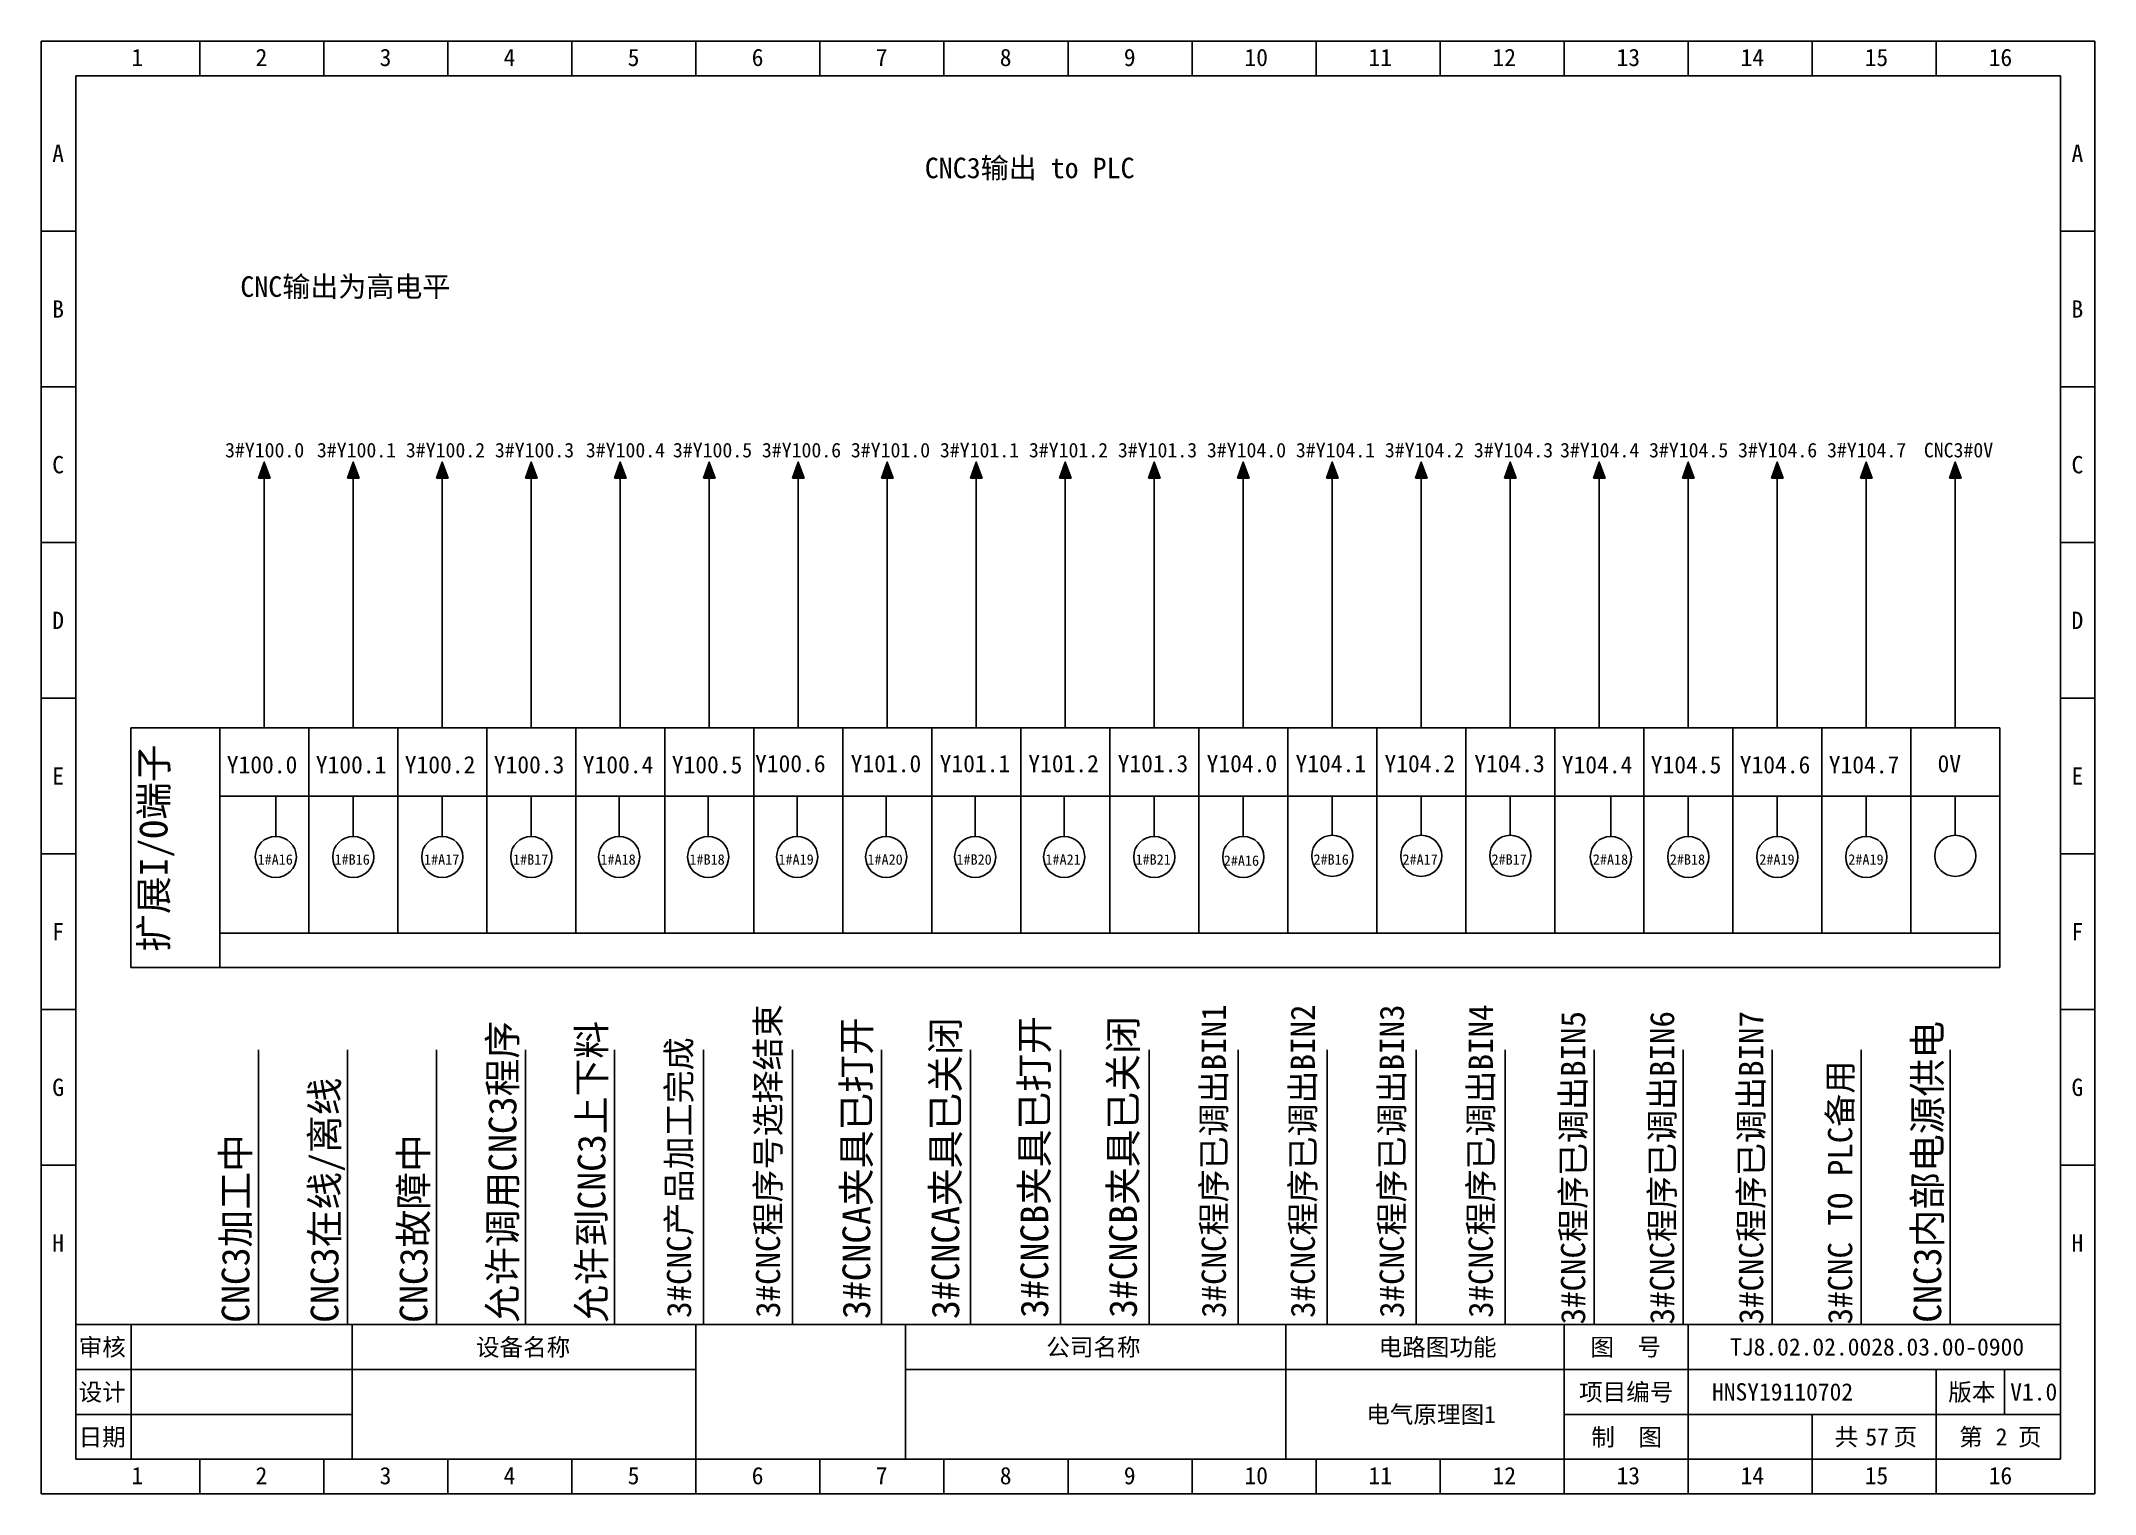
# Model space of a CAD drawing. Header units: millimetres. Extents: x 914 to 910632, y -176 to 682692.
# Drawn here: x 2233.1 to 2530.1, y 2030.2 to 2240.2 of the extents above; entities that cross this region are included whole.
import ezdxf
from ezdxf.enums import TextEntityAlignment as Align

# ---------------------------------------------------------------- set-up
doc = ezdxf.new("R2010")
doc.units = ezdxf.units.MM
doc.layers.add('EPLAN311', color=1, linetype='Continuous', lineweight=25)
doc.styles.get("Standard").update_dxf_attribs({"font": 'arial.ttf'})
doc.styles.add('宋体', font='')
doc.styles.get('宋体').set_extended_font_data('宋体')

msp = doc.modelspace()

# ---------------------------------------------------------------- texts
at = {"style": '宋体'}
for s, height, p in [('Y100.0', 2.5, (2259.927, 2134.405)), ('Y100.1', 2.5, (2272.797, 2134.405)), ('Y100.2', 2.5, (2285.667, 2134.405)), ('Y100.3', 2.5, (2298.537, 2134.405)), ('Y100.4', 2.5, (2311.407, 2134.405)), ('Y100.5', 2.5, (2324.277, 2134.405)), ('Y100.6', 2.5, (2336.32, 2134.564)), ('Y101.0', 2.5, (2350.147, 2134.564)), ('Y101.1', 2.5, (2363.017, 2134.564)), ('Y101.2', 2.5, (2375.829, 2134.564)), ('Y101.3', 2.5, (2388.757, 2134.564)), ('Y104.0', 2.5, (2401.618, 2134.564)), ('Y104.1', 2.5, (2414.472, 2134.564)), ('Y104.2', 2.5, (2427.342, 2134.564)), ('Y104.3', 2.5, (2440.319, 2134.564)), ('Y104.4', 2.5, (2452.977, 2134.405)), ('Y104.5', 2.5, (2465.847, 2134.405)), ('Y104.6', 2.5, (2478.717, 2134.405)), ('Y104.7', 2.5, (2491.587, 2134.405)), ('0V', 2.5, (2507.318, 2134.564)), ('1#A16', 1.5, (2264.382, 2121.204)), ('1#B16', 1.5, (2275.507, 2121.203)), ('1#A17', 1.5, (2288.452, 2121.203)), ('1#B17', 1.5, (2301.322, 2121.204)), ('1#A18', 1.5, (2313.961, 2121.203)), ('1#B18', 1.5, (2326.831, 2121.203)), ('1#A19', 1.5, (2339.701, 2121.203)), ('1#A20', 1.5, (2352.571, 2121.203)), ('1#B20', 1.5, (2365.441, 2121.203)), ('1#A21', 1.5, (2378.311, 2121.203)), ('1#B21', 1.5, (2391.337, 2121.203)), ('2#A16', 1.5, (2404.1, 2121.044)), ('2#B16', 1.5, (2417.077, 2121.203)), ('2#A17', 1.5, (2429.947, 2121.203)), ('2#B17', 1.5, (2442.817, 2121.203)), ('2#A18', 1.5, (2457.473, 2121.204)), ('2#B18', 1.5, (2468.598, 2121.203)), ('2#A19', 1.5, (2481.543, 2121.203)), ('2#A19', 1.5, (2494.413, 2121.203))]:
    msp.add_text(s, height=height, dxfattribs=at).set_placement(p)
at = {"color": 0, "style": '宋体'}
for s, height, rotation, p in [('3#CNC程序号选择结束', 3.5, 90, (2339.942, 2055.693)), ('3#CNC程序已调出BIN1', 3.5, 90, (2404.402, 2055.693)), ('3#CNC程序已调出BIN2', 3.5, 90, (2417.272, 2055.693)), ('3#CNC程序已调出BIN3', 3.5, 90, (2430.142, 2055.693)), ('3#CNC程序已调出BIN4', 3.5, 90, (2443.012, 2055.693)), ('3#CNC程序已调出BIN6', 3.5, 89.99653, (2469.231, 2054.75)), ('3#CNC程序已调出BIN7', 3.5, 89.99653, (2482.101, 2054.75)), ('允许调用CNC3程序', 4, 89.99653, (2301.811, 2054.991)), ('允许到CNC3上下料', 4, 89.99653, (2314.681, 2054.991)), ('3#CNCA夹具已打开', 4, 90, (2352.968, 2055.534)), ('3#CNCA夹具已关闭', 4, 90, (2365.838, 2055.534)), ('3#CNCB夹具已打开', 4, 90, (2378.708, 2055.693)), ('3#CNCB夹具已关闭', 4, 90, (2391.532, 2055.693)), ('3#CNC程序已调出BIN5', 3.5, 89.99653, (2456.361, 2054.75)), ('CNC3内部电源供电', 4, 89.99653, (2507.841, 2054.991)), ('3#CNC产品加工完成', 3.5, 90, (2327.072, 2055.693)), ('3#CNC TO PLC备用', 3.5, 89.99653, (2494.971, 2054.75)), ('CNC3在线/离线', 4, 89.99653, (2276.071, 2054.991)), ('CNC3加工中 ', 4, 89.99653, (2263.201, 2054.991)), ('CNC3故障中', 4, 89.99653, (2288.941, 2054.991))]:
    msp.add_text(s, height=height, rotation=rotation, dxfattribs=at).set_placement(p)
at = {"char_height": 2.97, "attachment_point": 5, "style": '宋体'}
for s, width, heights, insert in [('CNC3输出 to PLC', 65.76813, [0], (2376.028, 2221.754)), ('\\pt56.43;CNC输出为高电平\\P', 60.44266, [1.955], (2277.077, 2204.603))]:
    msp.add_mtext_dynamic_manual_height_columns(s, width=width, gutter_width=12.5, heights=heights, dxfattribs=dict(at, insert=insert))
at = {"style": '宋体'}
msp.add_attdef('扩展I/O端子', text='封页', height=4, rotation=90, dxfattribs=at).set_placement((2249.358, 2123.594), align=Align.MIDDLE_CENTER)
for tag, text, p in [('TJ8.02.02.0028.03.00-0900', 'TJ8.01.01.0181.00.01-0900', (2498.574, 2051.5)), ('电气原理图1', '封页', (2434.074, 2041.75)), ('HNSY19110702', 'HNSY19110702', (2484.902, 2045)), ('V1.0', '1.0', (2521.224, 2045)), ('57', '01', (2498.574, 2038.5)), ('2', '01', (2516.574, 2038.5))]:
    msp.add_attdef(tag, text=text, height=2.5, dxfattribs=at).set_placement(p, align=Align.MIDDLE_CENTER)

# ---------------------------------------------------------------- blocks, each defined once
blk = doc.blocks.new('箭头下')
at = {"layer": 'EPLAN311', "linetype": 'Continuous', "lineweight": 25, "ltscale": 4}
blk.add_hatch(color=1, dxfattribs=at).paths.add_polyline_path([(-0.7, -0.875), (0, -2.8), (0.7, -0.875)], flags=0)
at = {"layer": 'EPLAN311', "color": 1, "linetype": 'Continuous', "lineweight": 25, "ltscale": 4}
blk.add_line((0, 0), (0, -0.875), dxfattribs=at)
blk.add_lwpolyline([(-0.7, -0.875), (0, -2.8), (0.7, -0.875)], close=True, dxfattribs=at)
at = {"color": 5}
blk.add_attdef('70_20010', text='', height=1.7535, dxfattribs=at).set_placement((0, -3.8507), align=Align.TOP_CENTER)
blk = doc.blocks.new('*U388')
blk.add_line((-2.5, 0), (2.5, 0))
blk = doc.blocks.new('*U389')
at = {"color": 0, "linetype": 'ByBlock', "lineweight": -2, "transparency": 16777216}
for p in [(0, 0), (0, -22.5), (0, -45), (0, -67.5), (0, -90), (0, -112.5), (0, -135)]:
    blk.add_blockref('*U388', p, dxfattribs=at)
blk = doc.blocks.new('*U390')
blk.add_line((-2.5, 0), (2.5, 0))
blk = doc.blocks.new('*U391')
at = {"color": 0, "linetype": 'ByBlock', "lineweight": -2, "transparency": 16777216}
for p in [(0, 0), (0, -22.5), (0, -45), (0, -67.5), (0, -90), (0, -112.5), (0, -135)]:
    blk.add_blockref('*U390', p, dxfattribs=at)
blk = doc.blocks.new('制图图框')
for p, q in [((-2700.08, 789.32), (-2403.08, 789.32)), ((-2700.08, 579.32), (-2700.08, 789.32)), ((-2700.08, 789.32), (-2700.08, 784.32)), ((-2700.08, 789.32), (-2695.08, 789.32)), ((-2677.15, 789.32), (-2677.15, 784.32)), ((-2659.21, 789.32), (-2659.21, 784.32)), ((-2641.27, 789.32), (-2641.27, 784.32)), ((-2623.33, 789.32), (-2623.33, 784.32)), ((-2605.4, 789.32), (-2605.4, 784.32)), ((-2587.46, 789.32), (-2587.46, 784.32)), ((-2569.52, 789.32), (-2569.52, 784.32)), ((-2551.58, 789.32), (-2551.58, 784.32)), ((-2533.65, 789.32), (-2533.65, 784.32)), ((-2515.71, 789.32), (-2515.71, 784.32)), ((-2497.77, 789.32), (-2497.77, 784.32)), ((-2479.83, 789.32), (-2479.83, 784.32)), ((-2461.9, 789.32), (-2461.9, 784.32)), ((-2443.96, 789.32), (-2443.96, 784.32)), ((-2426.02, 789.32), (-2426.02, 784.32)), ((-2403.08, 789.32), (-2403.08, 579.32)), ((-2403.08, 789.32), (-2403.08, 784.32)), ((-2695.08, 784.32), (-2408.08, 784.32)), ((-2695.08, 584.32), (-2695.08, 784.32)), ((-2408.08, 784.32), (-2408.08, 584.32)), ((-2408.08, 603.82), (-2695.08, 603.82)), ((-2687.08, 603.82), (-2687.08, 584.32)), ((-2655.08, 603.82), (-2655.08, 584.32)), ((-2655.08, 603.82), (-2655.08, 584.32)), ((-2605.4, 579.32), (-2605.4, 603.82)), ((-2575.08, 603.82), (-2575.08, 584.32)), ((-2575.08, 603.82), (-2575.08, 584.32)), ((-2575.08, 603.82), (-2575.08, 584.32)), ((-2520.08, 603.82), (-2520.08, 584.32)), ((-2479.83, 579.32), (-2479.83, 603.82)), ((-2461.9, 579.32), (-2461.9, 603.82)), ((-2655.08, 597.32), (-2695.08, 597.32)), ((-2605.4, 597.32), (-2655.08, 597.32)), ((-2408.08, 597.32), (-2575.08, 597.32)), ((-2426.02, 579.32), (-2426.02, 597.32)), ((-2416.18, 597.32), (-2416.18, 590.82)), ((-2655.08, 590.82), (-2695.08, 590.82)), ((-2408.08, 590.82), (-2479.83, 590.82)), ((-2443.96, 579.32), (-2443.96, 590.82)), ((-2695.08, 584.32), (-2408.08, 584.32)), ((-2677.15, 579.32), (-2677.15, 584.32)), ((-2659.21, 579.32), (-2659.21, 584.32)), ((-2641.27, 579.32), (-2641.27, 584.32)), ((-2623.33, 579.32), (-2623.33, 584.32)), ((-2587.46, 579.32), (-2587.46, 584.32)), ((-2569.52, 579.32), (-2569.52, 584.32)), ((-2551.58, 579.32), (-2551.58, 584.32)), ((-2533.65, 579.32), (-2533.65, 584.32)), ((-2515.71, 579.32), (-2515.71, 584.32)), ((-2497.77, 579.32), (-2497.77, 584.32)), ((-2403.08, 579.32), (-2700.08, 579.32))]:
    blk.add_line(p, q)
blk.add_blockref('*U389', (-2697.58, 761.82))
at = {"xscale": -1}
blk.add_blockref('*U391', (-2405.58, 761.82), dxfattribs=at)
at = {"style": '宋体'}
for s, p in [('1', (-2687.01, 785.71)), ('2', (-2669.07, 785.71)), ('3', (-2651.13, 785.71)), ('4', (-2633.2, 785.71)), ('5', (-2615.26, 785.71)), ('6', (-2597.32, 785.71)), ('7', (-2579.38, 785.71)), ('8', (-2561.45, 785.71)), ('9', (-2543.51, 785.71)), ('10', (-2526.07, 785.71)), ('11', (-2508.13, 785.71)), ('12', (-2490.2, 785.71)), ('13', (-2472.26, 785.71)), ('14', (-2454.32, 785.71)), ('15', (-2436.38, 785.71)), ('16', (-2418.45, 785.71)), ('A', (-2698.47, 771.84)), ('A', (-2406.47, 771.84)), ('B', (-2698.47, 749.34)), ('B', (-2406.47, 749.34)), ('C', (-2698.47, 726.84)), ('C', (-2406.47, 726.84)), ('D', (-2698.47, 704.34)), ('D', (-2406.47, 704.34)), ('E', (-2698.47, 681.84)), ('E', (-2406.47, 681.84)), ('F', (-2698.47, 659.34)), ('F', (-2406.47, 659.34)), ('G', (-2698.47, 636.84)), ('G', (-2406.47, 636.84)), ('H', (-2698.47, 614.34)), ('H', (-2406.47, 614.34)), ('审核', (-2694.65, 599.29)), ('设备名称', (-2637.2, 599.28)), ('公司名称', (-2554.73, 599.29)), ('电路图功能', (-2506.66, 599.29)), ('图  号', (-2476.05, 599.3)), ('设计', (-2694.66, 592.79)), ('项目编号', (-2477.68, 592.79)), ('版本', (-2424.3, 592.79)), ('日期', (-2694.66, 586.29)), ('制  图', (-2475.91, 586.28)), ('共   页', (-2440.72, 586.31)), ('第   页', (-2422.72, 586.3)), ('1', (-2687.01, 580.71)), ('2', (-2669.07, 580.71)), ('3', (-2651.13, 580.71)), ('4', (-2633.2, 580.71)), ('5', (-2615.26, 580.71)), ('6', (-2597.32, 580.71)), ('7', (-2579.38, 580.71)), ('8', (-2561.45, 580.71)), ('9', (-2543.51, 580.71)), ('10', (-2526.07, 580.71)), ('11', (-2508.13, 580.71)), ('12', (-2490.2, 580.71)), ('13', (-2472.26, 580.71)), ('14', (-2454.32, 580.71)), ('15', (-2436.38, 580.71)), ('16', (-2418.45, 580.71))]:
    blk.add_text(s, height=2.5, dxfattribs=at).set_placement(p)

# ---------------------------------------------------------------- linework, layer by layer
for p, q in [((2265.347, 2145.949), (2265.347, 2176.041)), ((2278.217, 2145.949), (2278.217, 2176.041)), ((2291.087, 2145.949), (2291.087, 2176.041)), ((2303.957, 2145.949), (2303.957, 2176.041)), ((2316.827, 2145.949), (2316.827, 2176.041)), ((2329.697, 2145.949), (2329.697, 2176.041)), ((2342.567, 2145.949), (2342.567, 2176.041)), ((2355.437, 2145.949), (2355.437, 2176.041)), ((2368.307, 2145.949), (2368.307, 2176.041)), ((2381.177, 2145.949), (2381.177, 2176.041)), ((2394.047, 2145.949), (2394.047, 2176.041)), ((2406.917, 2145.949), (2406.917, 2176.041)), ((2419.787, 2145.949), (2419.787, 2176.041)), ((2432.657, 2145.949), (2432.657, 2176.041)), ((2445.527, 2145.949), (2445.527, 2176.041)), ((2458.397, 2145.949), (2458.397, 2176.041)), ((2471.267, 2145.949), (2471.267, 2176.041)), ((2484.137, 2145.949), (2484.137, 2176.041)), ((2497.007, 2145.949), (2497.007, 2176.041)), ((2509.877, 2145.949), (2509.877, 2176.041)), ((2265.347, 2145.949), (2265.347, 2140.999)), ((2278.217, 2145.949), (2278.217, 2140.999)), ((2291.087, 2145.949), (2291.087, 2140.999)), ((2303.957, 2140.999), (2303.957, 2145.949)), ((2316.827, 2145.949), (2316.827, 2140.999)), ((2329.697, 2145.949), (2329.697, 2140.999)), ((2342.567, 2145.949), (2342.567, 2140.999)), ((2355.437, 2145.949), (2355.437, 2140.999)), ((2368.307, 2145.949), (2368.307, 2140.999)), ((2381.177, 2145.949), (2381.177, 2140.999)), ((2394.047, 2145.949), (2394.047, 2140.999)), ((2406.917, 2140.999), (2406.917, 2145.949)), ((2419.787, 2145.949), (2419.787, 2140.999)), ((2419.787, 2145.949), (2419.787, 2140.999)), ((2432.657, 2145.949), (2432.657, 2140.999)), ((2445.527, 2145.949), (2445.527, 2140.999)), ((2458.397, 2140.999), (2458.397, 2145.949)), ((2471.267, 2140.999), (2471.267, 2145.949)), ((2484.137, 2140.999), (2484.137, 2145.949)), ((2497.007, 2140.999), (2497.007, 2145.949)), ((2509.877, 2140.999), (2509.877, 2145.949)), ((2246.042, 2140.999), (2516.312, 2140.999)), ((2246.042, 2106.349), (2246.042, 2140.999)), ((2246.042, 2140.999), (2246.042, 2106.349)), ((2258.912, 2140.999), (2258.912, 2106.349)), ((2271.782, 2140.999), (2271.782, 2111.299)), ((2284.652, 2140.999), (2284.652, 2111.299)), ((2297.522, 2140.999), (2297.522, 2111.299)), ((2310.392, 2140.999), (2310.392, 2111.299)), ((2323.262, 2111.299), (2323.262, 2140.999)), ((2336.132, 2111.299), (2336.132, 2140.999)), ((2349.002, 2140.999), (2349.002, 2111.299)), ((2361.872, 2140.999), (2361.872, 2111.299)), ((2374.742, 2140.999), (2374.742, 2111.299)), ((2387.612, 2140.999), (2387.612, 2111.277)), ((2400.482, 2140.999), (2400.482, 2111.299)), ((2413.352, 2140.999), (2413.352, 2111.299)), ((2426.222, 2140.999), (2426.222, 2111.299)), ((2439.092, 2140.999), (2439.092, 2111.299)), ((2451.962, 2140.999), (2451.962, 2111.299)), ((2464.832, 2140.999), (2464.832, 2111.299)), ((2477.702, 2140.999), (2477.702, 2111.299)), ((2490.572, 2140.999), (2490.572, 2111.299)), ((2503.442, 2140.999), (2503.442, 2111.299)), ((2516.312, 2140.999), (2516.312, 2106.349)), ((2258.912, 2131.099), (2516.312, 2131.099)), ((2267.016, 2125.289), (2267.016, 2131.099)), ((2278.217, 2125.289), (2278.217, 2131.099)), ((2291.087, 2125.289), (2291.087, 2131.099)), ((2303.957, 2125.289), (2303.957, 2131.099)), ((2316.671, 2125.289), (2316.671, 2130.94)), ((2329.541, 2125.289), (2329.541, 2130.94)), ((2342.411, 2125.289), (2342.411, 2130.94)), ((2355.281, 2125.289), (2355.281, 2130.94)), ((2368.151, 2125.289), (2368.151, 2130.94)), ((2381.021, 2125.289), (2381.021, 2130.94)), ((2394.047, 2125.289), (2394.047, 2130.94)), ((2406.917, 2125.289), (2406.917, 2131.099)), ((2419.787, 2125.449), (2419.787, 2131.099)), ((2432.657, 2125.449), (2432.657, 2131.099)), ((2445.527, 2125.449), (2445.527, 2131.099)), ((2460.066, 2125.289), (2460.066, 2131.099)), ((2471.267, 2125.289), (2471.267, 2131.099)), ((2484.137, 2125.289), (2484.137, 2131.099)), ((2497.007, 2125.289), (2497.007, 2131.099)), ((2509.877, 2125.449), (2509.877, 2131.099)), ((2516.312, 2111.299), (2258.912, 2111.299)), ((2516.312, 2106.349), (2246.042, 2106.349)), ((2264.516, 2054.75), (2264.516, 2094.449)), ((2277.386, 2054.75), (2277.386, 2094.449)), ((2290.256, 2054.75), (2290.256, 2094.449)), ((2303.126, 2054.75), (2303.126, 2094.449)), ((2315.996, 2054.75), (2315.996, 2094.449)), ((2328.866, 2094.449), (2328.866, 2054.75)), ((2341.736, 2094.449), (2341.736, 2054.75)), ((2354.606, 2054.75), (2354.606, 2094.449)), ((2367.476, 2094.449), (2367.476, 2054.75)), ((2380.502, 2094.449), (2380.502, 2054.75)), ((2393.326, 2094.449), (2393.326, 2054.75)), ((2406.196, 2094.449), (2406.196, 2054.75)), ((2419.066, 2094.449), (2419.066, 2054.75)), ((2431.936, 2094.449), (2431.936, 2054.75)), ((2444.806, 2094.449), (2444.806, 2054.75)), ((2457.676, 2094.449), (2457.676, 2054.75)), ((2470.546, 2094.449), (2470.546, 2054.75)), ((2483.416, 2094.449), (2483.416, 2054.75)), ((2496.286, 2094.449), (2496.286, 2054.75)), ((2509.156, 2094.449), (2509.156, 2054.75))]:
    msp.add_line(p, q)
for centre in [(2267.016, 2122.319), (2278.217, 2122.319), (2291.087, 2122.319), (2303.957, 2122.319), (2316.671, 2122.319), (2329.541, 2122.319), (2342.411, 2122.319), (2355.281, 2122.319), (2368.151, 2122.319), (2381.021, 2122.319), (2394.047, 2122.319), (2406.917, 2122.319), (2419.787, 2122.479), (2432.657, 2122.479), (2445.527, 2122.479), (2460.066, 2122.319), (2471.267, 2122.319), (2484.137, 2122.319), (2497.007, 2122.319), (2509.877, 2122.479)]:
    msp.add_circle(centre, 2.97)

# ---------------------------------------------------------------- block references
msp.add_blockref('制图图框', (4933.158, 1450.931))
ref = msp.add_blockref('箭头下', (2265.347, 2176.041), dxfattribs=dict(xscale=-1.2, yscale=1.2, zscale=1.2, rotation=180))
ref.add_attrib('70_20010', '3#Y100.0', dxfattribs={"color": 5, "height": 2.1042, "style": '宋体'}).set_placement((2265.402, 2179.445), align=Align.BOTTOM_CENTER)
ref = msp.add_blockref('箭头下', (2278.217, 2176.041), dxfattribs=dict(xscale=-1.2, yscale=1.2, zscale=1.2, rotation=180))
ref.add_attrib('70_20010', '3#Y100.1', dxfattribs={"color": 5, "height": 2.1042, "style": '宋体'}).set_placement((2278.688, 2179.445), align=Align.BOTTOM_CENTER)
ref = msp.add_blockref('箭头下', (2291.087, 2176.041), dxfattribs=dict(xscale=-1.2, yscale=1.2, zscale=1.2, rotation=180))
ref.add_attrib('70_20010', '3#Y100.2', dxfattribs={"color": 5, "height": 2.1042, "style": '宋体'}).set_placement((2291.558, 2179.445), align=Align.BOTTOM_CENTER)
ref = msp.add_blockref('箭头下', (2303.957, 2176.041), dxfattribs=dict(xscale=-1.2, yscale=1.2, zscale=1.2, rotation=180))
ref.add_attrib('70_20010', '3#Y100.3', dxfattribs={"color": 5, "height": 2.1042, "style": '宋体'}).set_placement((2304.428, 2179.445), align=Align.BOTTOM_CENTER)
ref = msp.add_blockref('箭头下', (2316.827, 2176.041), dxfattribs=dict(xscale=-1.2, yscale=1.2, zscale=1.2, rotation=180))
ref.add_attrib('70_20010', '3#Y100.4', dxfattribs={"color": 5, "height": 2.1042, "style": '宋体'}).set_placement((2317.581, 2179.445), align=Align.BOTTOM_CENTER)
ref = msp.add_blockref('箭头下', (2329.697, 2176.041), dxfattribs=dict(xscale=-1.2, yscale=1.2, zscale=1.2, rotation=180))
ref.add_attrib('70_20010', '3#Y100.5', dxfattribs={"color": 5, "height": 2.1042, "style": '宋体'}).set_placement((2330.168, 2179.445), align=Align.BOTTOM_CENTER)
ref = msp.add_blockref('箭头下', (2342.567, 2176.041), dxfattribs=dict(xscale=-1.2, yscale=1.2, zscale=1.2, rotation=180))
ref.add_attrib('70_20010', '3#Y100.6', dxfattribs={"color": 5, "height": 2.1042, "style": '宋体'}).set_placement((2343.038, 2179.445), align=Align.BOTTOM_CENTER)
ref = msp.add_blockref('箭头下', (2355.437, 2176.041), dxfattribs=dict(xscale=-1.2, yscale=1.2, zscale=1.2, rotation=180))
ref.add_attrib('70_20010', '3#Y101.0', dxfattribs={"color": 5, "height": 2.1042, "style": '宋体'}).set_placement((2355.908, 2179.445), align=Align.BOTTOM_CENTER)
ref = msp.add_blockref('箭头下', (2368.307, 2176.041), dxfattribs=dict(xscale=-1.2, yscale=1.2, zscale=1.2, rotation=180))
ref.add_attrib('70_20010', '3#Y101.1', dxfattribs={"color": 5, "height": 2.1042, "style": '宋体'}).set_placement((2368.778, 2179.445), align=Align.BOTTOM_CENTER)
ref = msp.add_blockref('箭头下', (2381.177, 2176.041), dxfattribs=dict(xscale=-1.2, yscale=1.2, zscale=1.2, rotation=180))
ref.add_attrib('70_20010', '3#Y101.2', dxfattribs={"color": 5, "height": 2.1042, "style": '宋体'}).set_placement((2381.648, 2179.445), align=Align.BOTTOM_CENTER)
ref = msp.add_blockref('箭头下', (2394.047, 2176.041), dxfattribs=dict(xscale=-1.2, yscale=1.2, zscale=1.2, rotation=180))
ref.add_attrib('70_20010', '3#Y101.3', dxfattribs={"color": 5, "height": 2.1042, "style": '宋体'}).set_placement((2394.518, 2179.445), align=Align.BOTTOM_CENTER)
ref = msp.add_blockref('箭头下', (2406.917, 2176.041), dxfattribs=dict(xscale=-1.2, yscale=1.2, zscale=1.2, rotation=180))
ref.add_attrib('70_20010', '3#Y104.0', dxfattribs={"color": 5, "height": 2.1042, "style": '宋体'}).set_placement((2407.388, 2179.445), align=Align.BOTTOM_CENTER)
ref = msp.add_blockref('箭头下', (2419.787, 2176.041), dxfattribs=dict(xscale=-1.2, yscale=1.2, zscale=1.2, rotation=180))
ref.add_attrib('70_20010', '3#Y104.1', dxfattribs={"color": 5, "height": 2.1042, "style": '宋体'}).set_placement((2420.258, 2179.445), align=Align.BOTTOM_CENTER)
ref = msp.add_blockref('箭头下', (2432.657, 2176.041), dxfattribs=dict(xscale=-1.2, yscale=1.2, zscale=1.2, rotation=180))
ref.add_attrib('70_20010', '3#Y104.2', dxfattribs={"color": 5, "height": 2.1042, "style": '宋体'}).set_placement((2433.128, 2179.445), align=Align.BOTTOM_CENTER)
ref = msp.add_blockref('箭头下', (2445.527, 2176.041), dxfattribs=dict(xscale=-1.2, yscale=1.2, zscale=1.2, rotation=180))
ref.add_attrib('70_20010', '3#Y104.3', dxfattribs={"color": 5, "height": 2.1042, "style": '宋体'}).set_placement((2445.998, 2179.445), align=Align.BOTTOM_CENTER)
ref = msp.add_blockref('箭头下', (2458.397, 2176.041), dxfattribs=dict(xscale=-1.2, yscale=1.2, zscale=1.2, rotation=180))
ref.add_attrib('70_20010', '3#Y104.4', dxfattribs={"color": 5, "height": 2.1042, "style": '宋体'}).set_placement((2458.452, 2179.445), align=Align.BOTTOM_CENTER)
ref = msp.add_blockref('箭头下', (2471.267, 2176.041), dxfattribs=dict(xscale=-1.2, yscale=1.2, zscale=1.2, rotation=180))
ref.add_attrib('70_20010', '3#Y104.5', dxfattribs={"color": 5, "height": 2.1042, "style": '宋体'}).set_placement((2471.322, 2179.445), align=Align.BOTTOM_CENTER)
ref = msp.add_blockref('箭头下', (2484.137, 2176.041), dxfattribs=dict(xscale=-1.2, yscale=1.2, zscale=1.2, rotation=180))
ref.add_attrib('70_20010', '3#Y104.6', dxfattribs={"color": 5, "height": 2.1042, "style": '宋体'}).set_placement((2484.192, 2179.445), align=Align.BOTTOM_CENTER)
ref = msp.add_blockref('箭头下', (2497.007, 2176.041), dxfattribs=dict(xscale=-1.2, yscale=1.2, zscale=1.2, rotation=180))
ref.add_attrib('70_20010', '3#Y104.7', dxfattribs={"color": 5, "height": 2.1042, "style": '宋体'}).set_placement((2497.062, 2179.445), align=Align.BOTTOM_CENTER)
ref = msp.add_blockref('箭头下', (2509.877, 2176.041), dxfattribs=dict(xscale=-1.2, yscale=1.2, zscale=1.2, rotation=180))
ref.add_attrib('70_20010', 'CNC3#0V', dxfattribs={"color": 5, "height": 2.1042, "style": '宋体'}).set_placement((2510.348, 2179.445), align=Align.BOTTOM_CENTER)

msp.set_redraw_order([(e.dxf.handle, doc.entitydb.next_handle()) for e in msp.query("TEXT MTEXT ATTDEF DIMENSION ARC_DIMENSION")])  # texts and dimensions are drawn at this point

doc.saveas('drawing.dxf')
